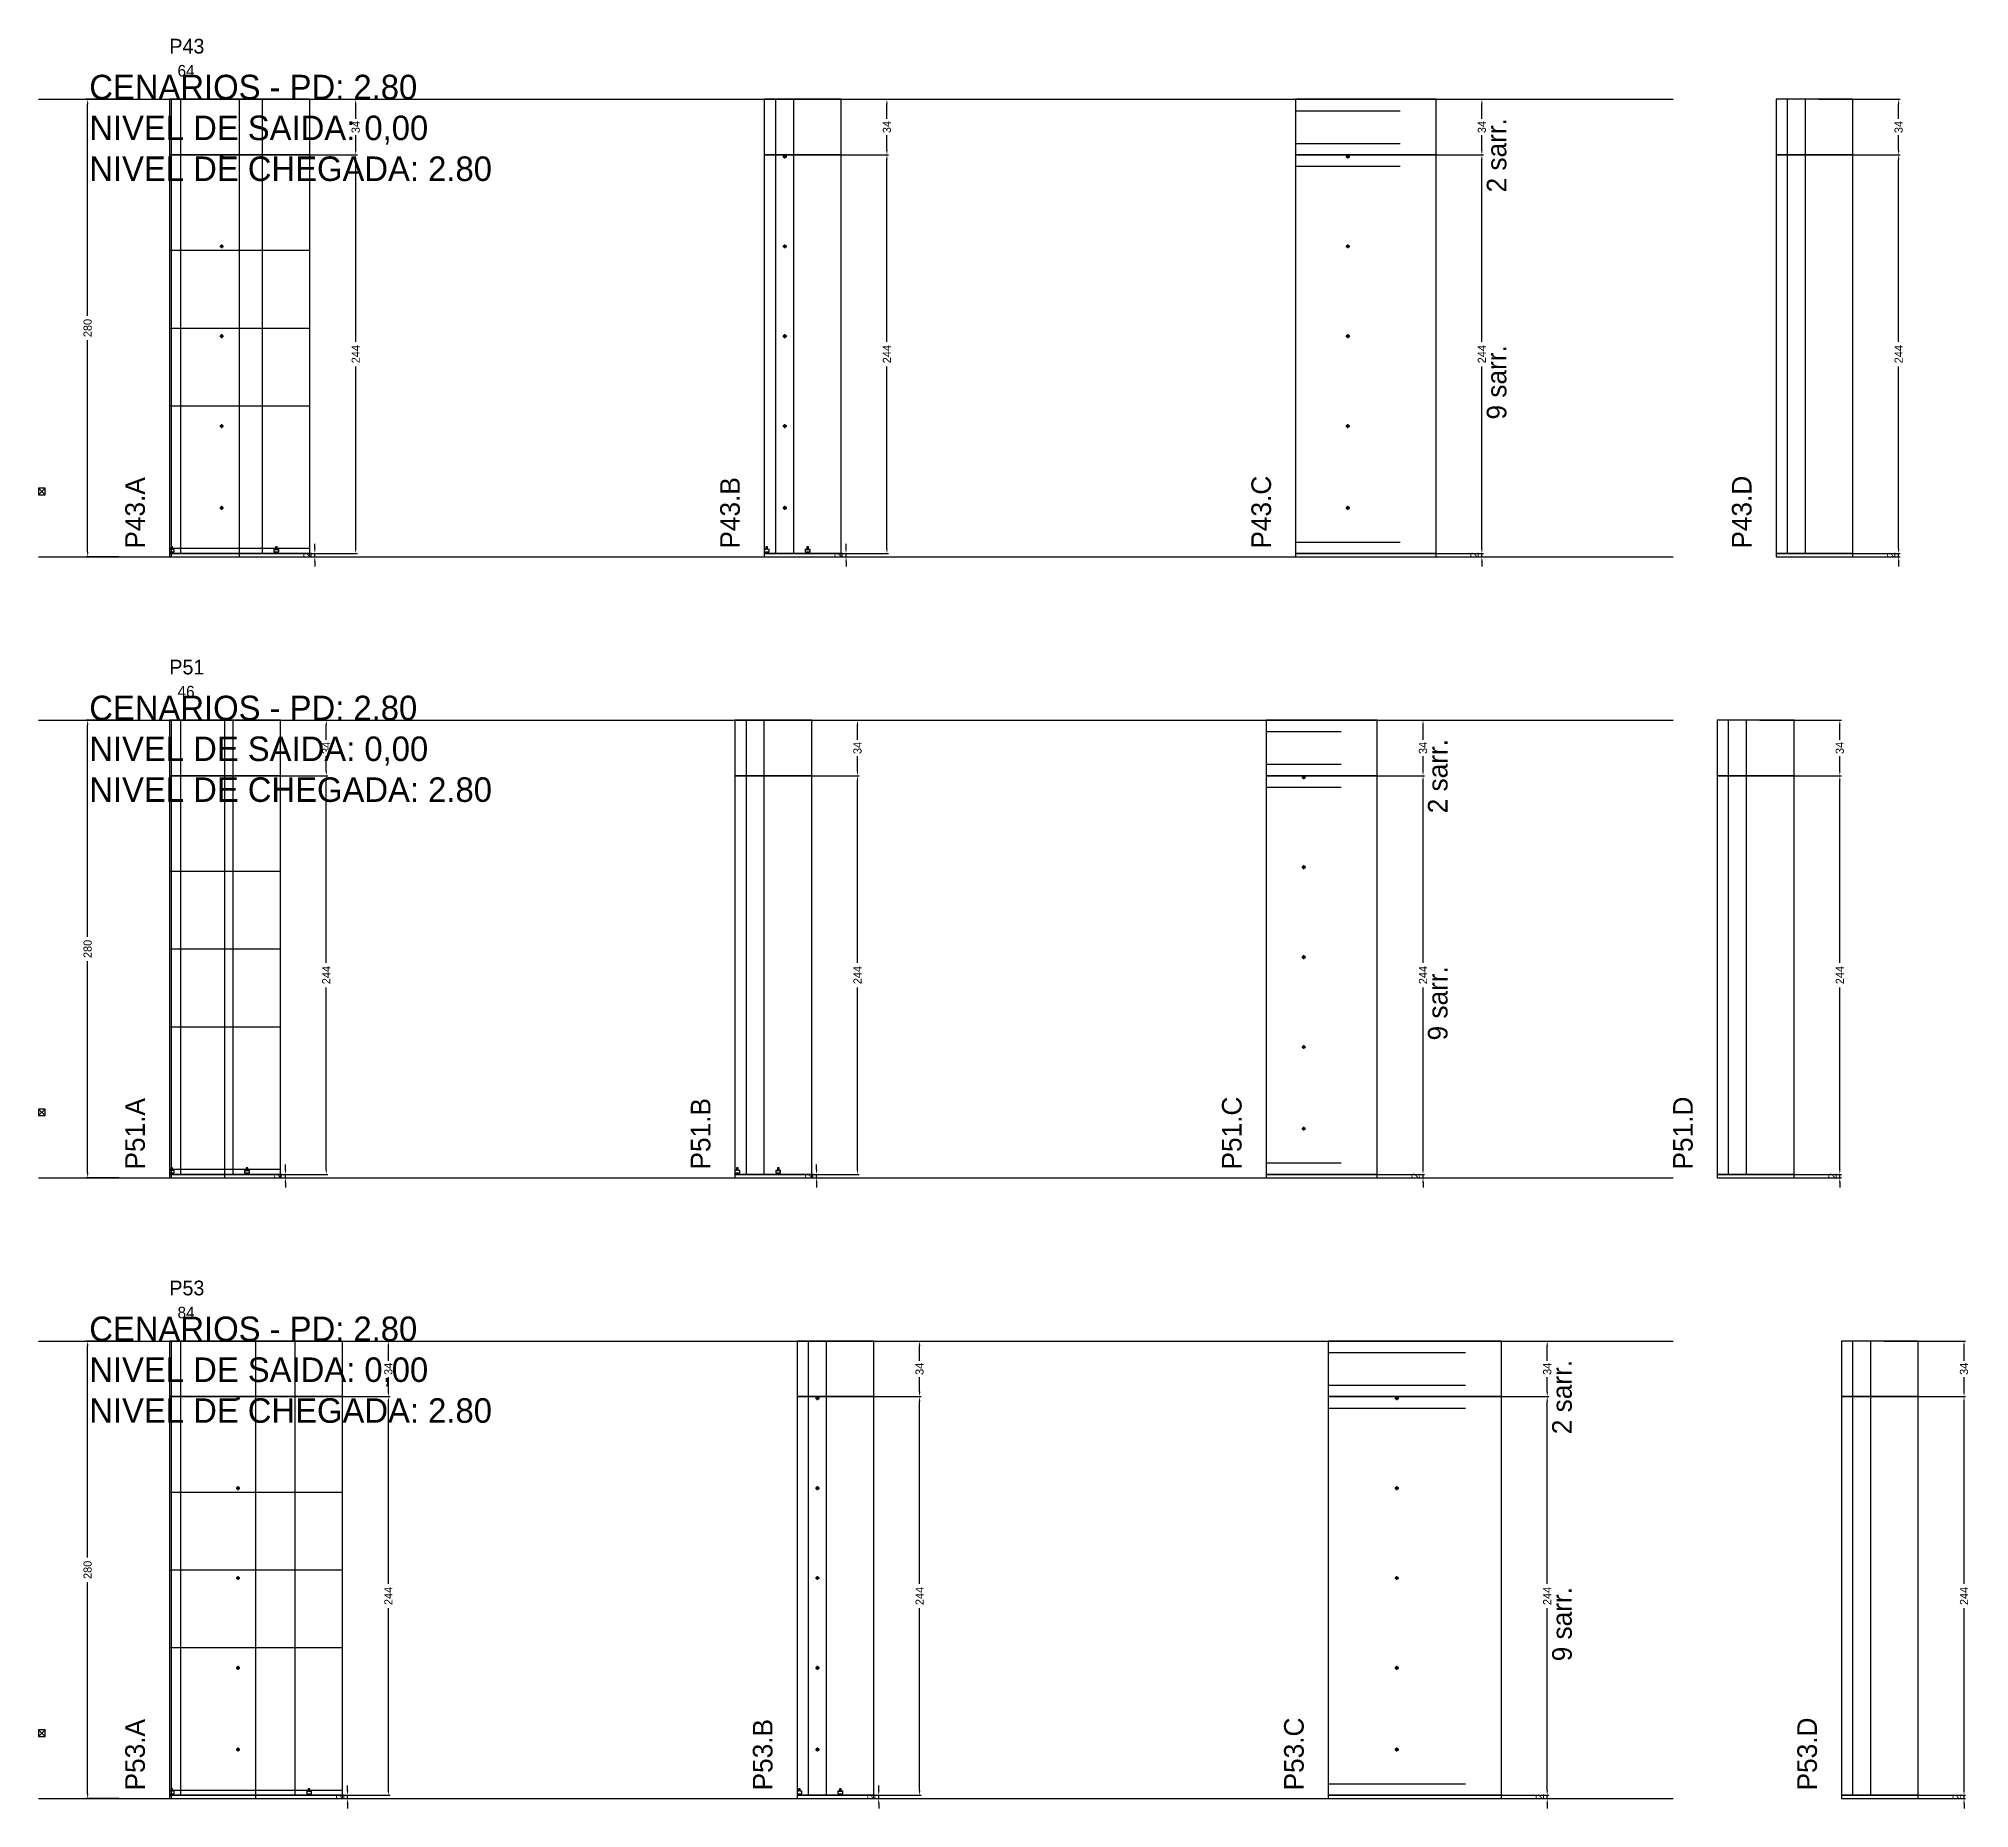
# Model space of a CAD drawing. Header units: centimetres. Extents: x -10500 to 4299, y -11026 to 295.
# Drawn here: x -7000 to -5819, y -7226 to -6143 of the extents above; entities that cross this region are included whole.
import ezdxf

# ---------------------------------------------------------------- set-up
doc = ezdxf.new("R2010")
doc.units = ezdxf.units.CM
doc.linetypes.add('DASHED', pattern=[2, -2])
for name, color, linetype in [('CHAPA', 140, 'Continuous'), ('COTA', 241, 'Continuous'), ('COTAS FURACAO', 16, 'Continuous'), ('Madeira', 30, 'Continuous'), ('MEIO_PONT', 160, 'Continuous'), ('NOMENCLATURA', 7, 'Continuous'), ('Nível', 160, 'Continuous'), ('Painéis', 200, 'Continuous'), ('Perfil Metálico', 150, 'Continuous'), ('SARR_2.2x7', 40, 'Continuous'), ('SARRAFO DE PRESSAO', 200, 'Continuous'), ('texto', 7, 'Continuous'), ('TEXTO_GERAL', 7, 'Continuous')]:
    doc.layers.add(name, color=color, linetype=linetype)
doc.dimstyles.new('PAINEL-NOVA', dxfattribs={"dimtxt": 5, "dimasz": 3, "dimexe": 1, "dimexo": 1, "dimgap": 1, "dimtad": 1, "dimcen": 2.5, "dimazin": 3, "dimtfac": 1, "dimtmove": 0, "dimatfit": 3})

msp = doc.modelspace()

# ---------------------------------------------------------------- texts
at = {"layer": 'NOMENCLATURA'}
for s, p in [('CENARIOS - PD: 2.80', (-6969, -6180)), ('NIVEL DE SAIDA: 0,00', (-6969, -6205)), ('NIVEL DE CHEGADA: 2.80', (-6969, -6230)), ('CENARIOS - PD: 2.80', (-6969, -6560)), ('NIVEL DE SAIDA: 0,00', (-6969, -6585)), ('NIVEL DE CHEGADA: 2.80', (-6969, -6610)), ('CENARIOS - PD: 2.80', (-6969, -6940)), ('NIVEL DE SAIDA: 0,00', (-6969, -6965)), ('NIVEL DE CHEGADA: 2.80', (-6969, -6990))]:
    msp.add_text(s, height=15, dxfattribs=at).set_placement(p)
for s, p in [('2 sarr.', (-6102, -6237)), ('9 sarr.', (-6102, -6376)), ('P43.A', (-6935, -6455)), ('P43.B', (-6571, -6455)), ('P43.C', (-6246, -6455)), ('P43.D', (-5952, -6455)), ('2 sarr.', (-6138, -6617)), ('9 sarr.', (-6138, -6756)), ('P51.A', (-6935, -6835)), ('P51.B', (-6589, -6835)), ('P51.C', (-6264, -6835)), ('P51.D', (-5988, -6835)), ('2 sarr.', (-6062, -6997)), ('9 sarr.', (-6062, -7136)), ('P53.A', (-6935, -7215)), ('P53.B', (-6551, -7215)), ('P53.C', (-6226, -7215)), ('P53.D', (-5912, -7215))]:
    msp.add_text(s, height=12, rotation=90, dxfattribs=at).set_placement(p)
at = {"layer": 'texto'}
for s, p in [('64', (-6915, -6166)), ('46', (-6915, -6546)), ('84', (-6915, -6926))]:
    msp.add_text(s, height=7, dxfattribs=at).set_placement(p)
at = {"layer": 'TEXTO_GERAL'}
for s, p in [('P43', (-6920, -6152)), ('P51', (-6920, -6532)), ('P53', (-6920, -6912))]:
    msp.add_text(s, height=9, dxfattribs=at).set_placement(p)

# ---------------------------------------------------------------- blocks, each defined once
blk = doc.blocks.new('_CLOSEDFILLED')
at = {"color": 0, "linetype": 'BYBLOCK'}
blk.add_solid([(-1, 0.16), (0, 0), (-1, -0.16)], dxfattribs=at)
blk = doc.blocks.new('*D605')
for p, q in [((-6951, -6940), (-6971, -6940)), ((-6970, -7072.5), (-6970, -6943)), ((-6970, -7217), (-6970, -7087.5)), ((-6951, -7220), (-6971, -7220))]:
    blk.add_line(p, q)
at = {"layer": 'Defpoints'}
for p in [(-6950, -6940), (-6970, -7220), (-6950, -7220)]:
    blk.add_point(p, dxfattribs=at)
at = {"layer": 'COTA', "xscale": 3, "yscale": 3}
for p, rotation in [((-6970, -6940), 90), ((-6970, -7220), 270)]:
    blk.add_blockref('_CLOSEDFILLED', p, dxfattribs=dict(at, rotation=rotation))
at = {"layer": 'COTA', "insert": (-6970, -7080), "char_height": 5, "attachment_point": 5, "rotation": 90}
blk.add_mtext('280', dxfattribs=at)
blk = doc.blocks.new('MULDURA')
at = {"layer": 'Paineis'}
for p, q in [((0, 0), (4, 4)), ((4, 0), (0, 4))]:
    blk.add_line(p, q, dxfattribs=at)
blk.add_lwpolyline([(0, 0), (4, 0), (4, 4), (0, 4)], close=True, dxfattribs=at)
blk = doc.blocks.new('*D607')
for p, q in [((-6835, -6974), (-6785, -6974)), ((-6786, -7088.5), (-6786, -6977)), ((-6786, -7215), (-6786, -7103.5)), ((-6835, -7218), (-6785, -7218))]:
    blk.add_line(p, q)
at = {"layer": 'Defpoints'}
for p in [(-6836, -6974), (-6836, -7218), (-6786, -7218)]:
    blk.add_point(p, dxfattribs=at)
at = {"layer": 'COTA', "xscale": 3, "yscale": 3}
for p, rotation in [((-6786, -6974), 90), ((-6786, -7218), 270)]:
    blk.add_blockref('_CLOSEDFILLED', p, dxfattribs=dict(at, rotation=rotation))
at = {"layer": 'COTA', "insert": (-6786, -7096), "char_height": 5, "attachment_point": 5, "rotation": 90}
blk.add_mtext('244', dxfattribs=at)
blk = doc.blocks.new('*D608')
for p, q in [((-6835, -6940), (-6785, -6940)), ((-6786, -6952), (-6786, -6943)), ((-6786, -6971), (-6786, -6962)), ((-6835, -6974), (-6785, -6974))]:
    blk.add_line(p, q)
at = {"layer": 'Defpoints'}
for p in [(-6836, -6940), (-6836, -6974), (-6786, -6974)]:
    blk.add_point(p, dxfattribs=at)
at = {"layer": 'COTA', "xscale": 3, "yscale": 3}
for p, rotation in [((-6786, -6940), 90), ((-6786, -6974), 270)]:
    blk.add_blockref('_CLOSEDFILLED', p, dxfattribs=dict(at, rotation=rotation))
at = {"layer": 'COTA', "insert": (-6786, -6957), "char_height": 5, "attachment_point": 5, "rotation": 90}
blk.add_mtext('34', dxfattribs=at)
blk = doc.blocks.new('SLIPTEE')
at = {"layer": 'Paineis'}
blk.add_lwpolyline([(0, 0), (3, 0), (3, 1.5), (2, 1.5), (2, 3), (1, 3), (1, 1.5), (0, 1.5)], close=True, dxfattribs=at)
blk = doc.blocks.new('SLIPTDD')
at = {"layer": 'Paineis'}
blk.add_line((0, 1.5), (3, 1.5), dxfattribs=at)
blk.add_lwpolyline([(0, 0), (3, 0), (3, 1.5), (2, 1.5), (2, 3), (1, 3), (1, 1.5), (0, 1.5)], close=True, dxfattribs=at)
blk = doc.blocks.new('furacao')
at = {"layer": 'COTAS FURACAO'}
for p, q in [((-1.2, 0), (1.2, 0)), ((0, -1.2), (0, 1.2))]:
    blk.add_line(p, q, dxfattribs=at)
blk.add_circle((0, 0), 0.8, dxfattribs=at)
blk = doc.blocks.new('*D610')
for p, q in [((-6510, -6974), (-6460, -6974)), ((-6461, -7088.5), (-6461, -6977)), ((-6461, -7215), (-6461, -7103.5)), ((-6510, -7218), (-6460, -7218))]:
    blk.add_line(p, q)
at = {"layer": 'Defpoints'}
for p in [(-6511, -6974), (-6511, -7218), (-6461, -7218)]:
    blk.add_point(p, dxfattribs=at)
at = {"layer": 'COTA', "xscale": 3, "yscale": 3}
for p, rotation in [((-6461, -6974), 90), ((-6461, -7218), 270)]:
    blk.add_blockref('_CLOSEDFILLED', p, dxfattribs=dict(at, rotation=rotation))
at = {"layer": 'COTA', "insert": (-6461, -7096), "char_height": 5, "attachment_point": 5, "rotation": 90}
blk.add_mtext('244', dxfattribs=at)
blk = doc.blocks.new('*D611')
for p, q in [((-6510, -6940), (-6460, -6940)), ((-6461, -6952), (-6461, -6943)), ((-6461, -6971), (-6461, -6962)), ((-6510, -6974), (-6460, -6974))]:
    blk.add_line(p, q)
at = {"layer": 'Defpoints'}
for p in [(-6511, -6940), (-6511, -6974), (-6461, -6974)]:
    blk.add_point(p, dxfattribs=at)
at = {"layer": 'COTA', "xscale": 3, "yscale": 3}
for p, rotation in [((-6461, -6940), 90), ((-6461, -6974), 270)]:
    blk.add_blockref('_CLOSEDFILLED', p, dxfattribs=dict(at, rotation=rotation))
at = {"layer": 'COTA', "insert": (-6461, -6957), "char_height": 5, "attachment_point": 5, "rotation": 90}
blk.add_mtext('34', dxfattribs=at)
blk = doc.blocks.new('*D613')
for p, q in [((-6126, -6974), (-6076, -6974)), ((-6077, -7088.5), (-6077, -6977)), ((-6077, -7215), (-6077, -7103.5)), ((-6126, -7218), (-6076, -7218))]:
    blk.add_line(p, q)
at = {"layer": 'Defpoints'}
for p in [(-6127, -6974), (-6127, -7218), (-6077, -7218)]:
    blk.add_point(p, dxfattribs=at)
at = {"layer": 'COTA', "xscale": 3, "yscale": 3}
for p, rotation in [((-6077, -6974), 90), ((-6077, -7218), 270)]:
    blk.add_blockref('_CLOSEDFILLED', p, dxfattribs=dict(at, rotation=rotation))
at = {"layer": 'COTA', "insert": (-6077, -7096), "char_height": 5, "attachment_point": 5, "rotation": 90}
blk.add_mtext('244', dxfattribs=at)
blk = doc.blocks.new('*D614')
for p, q in [((-6126, -6940), (-6076, -6940)), ((-6077, -6952), (-6077, -6943)), ((-6077, -6971), (-6077, -6962)), ((-6126, -6974), (-6076, -6974))]:
    blk.add_line(p, q)
at = {"layer": 'Defpoints'}
for p in [(-6127, -6940), (-6127, -6974), (-6077, -6974)]:
    blk.add_point(p, dxfattribs=at)
at = {"layer": 'COTA', "xscale": 3, "yscale": 3}
for p, rotation in [((-6077, -6940), 90), ((-6077, -6974), 270)]:
    blk.add_blockref('_CLOSEDFILLED', p, dxfattribs=dict(at, rotation=rotation))
at = {"layer": 'COTA', "insert": (-6077, -6957), "char_height": 5, "attachment_point": 5, "rotation": 90}
blk.add_mtext('34', dxfattribs=at)
blk = doc.blocks.new('*D616')
for p, q in [((-5871, -6974), (-5821, -6974)), ((-5822, -7088.5), (-5822, -6977)), ((-5822, -7215), (-5822, -7103.5)), ((-5871, -7218), (-5821, -7218))]:
    blk.add_line(p, q)
at = {"layer": 'Defpoints'}
for p in [(-5872, -6974), (-5872, -7218), (-5822, -7218)]:
    blk.add_point(p, dxfattribs=at)
at = {"layer": 'COTA', "xscale": 3, "yscale": 3}
for p, rotation in [((-5822, -6974), 90), ((-5822, -7218), 270)]:
    blk.add_blockref('_CLOSEDFILLED', p, dxfattribs=dict(at, rotation=rotation))
at = {"layer": 'COTA', "insert": (-5822, -7096), "char_height": 5, "attachment_point": 5, "rotation": 90}
blk.add_mtext('244', dxfattribs=at)
blk = doc.blocks.new('*D617')
for p, q in [((-5871, -6940), (-5821, -6940)), ((-5822, -6952), (-5822, -6943)), ((-5822, -6971), (-5822, -6962)), ((-5871, -6974), (-5821, -6974))]:
    blk.add_line(p, q)
at = {"layer": 'Defpoints'}
for p in [(-5872, -6940), (-5872, -6974), (-5822, -6974)]:
    blk.add_point(p, dxfattribs=at)
at = {"layer": 'COTA', "xscale": 3, "yscale": 3}
for p, rotation in [((-5822, -6940), 90), ((-5822, -6974), 270)]:
    blk.add_blockref('_CLOSEDFILLED', p, dxfattribs=dict(at, rotation=rotation))
at = {"layer": 'COTA', "insert": (-5822, -6957), "char_height": 5, "attachment_point": 5, "rotation": 90}
blk.add_mtext('34', dxfattribs=at)
blk = doc.blocks.new('*D571')
for p, q in [((-6951, -6560), (-6971, -6560)), ((-6970, -6692.5), (-6970, -6563)), ((-6970, -6837), (-6970, -6707.5)), ((-6951, -6840), (-6971, -6840))]:
    blk.add_line(p, q)
at = {"layer": 'Defpoints'}
for p in [(-6950, -6560), (-6970, -6840), (-6950, -6840)]:
    blk.add_point(p, dxfattribs=at)
at = {"layer": 'COTA', "xscale": 3, "yscale": 3}
for p, rotation in [((-6970, -6560), 90), ((-6970, -6840), 270)]:
    blk.add_blockref('_CLOSEDFILLED', p, dxfattribs=dict(at, rotation=rotation))
at = {"layer": 'COTA', "insert": (-6970, -6700), "char_height": 5, "attachment_point": 5, "rotation": 90}
blk.add_mtext('280', dxfattribs=at)
blk = doc.blocks.new('*D573')
for p, q in [((-6873, -6594), (-6823, -6594)), ((-6824, -6708.5), (-6824, -6597)), ((-6824, -6835), (-6824, -6723.5)), ((-6873, -6838), (-6823, -6838))]:
    blk.add_line(p, q)
at = {"layer": 'Defpoints'}
for p in [(-6874, -6594), (-6874, -6838), (-6824, -6838)]:
    blk.add_point(p, dxfattribs=at)
at = {"layer": 'COTA', "xscale": 3, "yscale": 3}
for p, rotation in [((-6824, -6594), 90), ((-6824, -6838), 270)]:
    blk.add_blockref('_CLOSEDFILLED', p, dxfattribs=dict(at, rotation=rotation))
at = {"layer": 'COTA', "insert": (-6824, -6716), "char_height": 5, "attachment_point": 5, "rotation": 90}
blk.add_mtext('244', dxfattribs=at)
blk = doc.blocks.new('*D574')
for p, q in [((-6873, -6560), (-6823, -6560)), ((-6824, -6572), (-6824, -6563)), ((-6824, -6591), (-6824, -6582)), ((-6873, -6594), (-6823, -6594))]:
    blk.add_line(p, q)
at = {"layer": 'Defpoints'}
for p in [(-6874, -6560), (-6874, -6594), (-6824, -6594)]:
    blk.add_point(p, dxfattribs=at)
at = {"layer": 'COTA', "xscale": 3, "yscale": 3}
for p, rotation in [((-6824, -6560), 90), ((-6824, -6594), 270)]:
    blk.add_blockref('_CLOSEDFILLED', p, dxfattribs=dict(at, rotation=rotation))
at = {"layer": 'COTA', "insert": (-6824, -6577), "char_height": 5, "attachment_point": 5, "rotation": 90}
blk.add_mtext('34', dxfattribs=at)
blk = doc.blocks.new('*D576')
for p, q in [((-6548, -6594), (-6498, -6594)), ((-6499, -6708.5), (-6499, -6597)), ((-6499, -6835), (-6499, -6723.5)), ((-6548, -6838), (-6498, -6838))]:
    blk.add_line(p, q)
at = {"layer": 'Defpoints'}
for p in [(-6549, -6594), (-6549, -6838), (-6499, -6838)]:
    blk.add_point(p, dxfattribs=at)
at = {"layer": 'COTA', "xscale": 3, "yscale": 3}
for p, rotation in [((-6499, -6594), 90), ((-6499, -6838), 270)]:
    blk.add_blockref('_CLOSEDFILLED', p, dxfattribs=dict(at, rotation=rotation))
at = {"layer": 'COTA', "insert": (-6499, -6716), "char_height": 5, "attachment_point": 5, "rotation": 90}
blk.add_mtext('244', dxfattribs=at)
blk = doc.blocks.new('*D577')
for p, q in [((-6548, -6560), (-6498, -6560)), ((-6499, -6572), (-6499, -6563)), ((-6499, -6591), (-6499, -6582)), ((-6548, -6594), (-6498, -6594))]:
    blk.add_line(p, q)
at = {"layer": 'Defpoints'}
for p in [(-6549, -6560), (-6549, -6594), (-6499, -6594)]:
    blk.add_point(p, dxfattribs=at)
at = {"layer": 'COTA', "xscale": 3, "yscale": 3}
for p, rotation in [((-6499, -6560), 90), ((-6499, -6594), 270)]:
    blk.add_blockref('_CLOSEDFILLED', p, dxfattribs=dict(at, rotation=rotation))
at = {"layer": 'COTA', "insert": (-6499, -6577), "char_height": 5, "attachment_point": 5, "rotation": 90}
blk.add_mtext('34', dxfattribs=at)
blk = doc.blocks.new('*D579')
for p, q in [((-6202, -6594), (-6152, -6594)), ((-6153, -6708.5), (-6153, -6597)), ((-6153, -6835), (-6153, -6723.5)), ((-6202, -6838), (-6152, -6838))]:
    blk.add_line(p, q)
at = {"layer": 'Defpoints'}
for p in [(-6203, -6594), (-6203, -6838), (-6153, -6838)]:
    blk.add_point(p, dxfattribs=at)
at = {"layer": 'COTA', "xscale": 3, "yscale": 3}
for p, rotation in [((-6153, -6594), 90), ((-6153, -6838), 270)]:
    blk.add_blockref('_CLOSEDFILLED', p, dxfattribs=dict(at, rotation=rotation))
at = {"layer": 'COTA', "insert": (-6153, -6716), "char_height": 5, "attachment_point": 5, "rotation": 90}
blk.add_mtext('244', dxfattribs=at)
blk = doc.blocks.new('*D580')
for p, q in [((-6202, -6560), (-6152, -6560)), ((-6153, -6572), (-6153, -6563)), ((-6153, -6591), (-6153, -6582)), ((-6202, -6594), (-6152, -6594))]:
    blk.add_line(p, q)
at = {"layer": 'Defpoints'}
for p in [(-6203, -6560), (-6203, -6594), (-6153, -6594)]:
    blk.add_point(p, dxfattribs=at)
at = {"layer": 'COTA', "xscale": 3, "yscale": 3}
for p, rotation in [((-6153, -6560), 90), ((-6153, -6594), 270)]:
    blk.add_blockref('_CLOSEDFILLED', p, dxfattribs=dict(at, rotation=rotation))
at = {"layer": 'COTA', "insert": (-6153, -6577), "char_height": 5, "attachment_point": 5, "rotation": 90}
blk.add_mtext('34', dxfattribs=at)
blk = doc.blocks.new('*D582')
for p, q in [((-5947, -6594), (-5897, -6594)), ((-5898, -6708.5), (-5898, -6597)), ((-5898, -6835), (-5898, -6723.5)), ((-5947, -6838), (-5897, -6838))]:
    blk.add_line(p, q)
at = {"layer": 'Defpoints'}
for p in [(-5948, -6594), (-5948, -6838), (-5898, -6838)]:
    blk.add_point(p, dxfattribs=at)
at = {"layer": 'COTA', "xscale": 3, "yscale": 3}
for p, rotation in [((-5898, -6594), 90), ((-5898, -6838), 270)]:
    blk.add_blockref('_CLOSEDFILLED', p, dxfattribs=dict(at, rotation=rotation))
at = {"layer": 'COTA', "insert": (-5898, -6716), "char_height": 5, "attachment_point": 5, "rotation": 90}
blk.add_mtext('244', dxfattribs=at)
blk = doc.blocks.new('*D583')
for p, q in [((-5947, -6560), (-5897, -6560)), ((-5898, -6572), (-5898, -6563)), ((-5898, -6591), (-5898, -6582)), ((-5947, -6594), (-5897, -6594))]:
    blk.add_line(p, q)
at = {"layer": 'Defpoints'}
for p in [(-5948, -6560), (-5948, -6594), (-5898, -6594)]:
    blk.add_point(p, dxfattribs=at)
at = {"layer": 'COTA', "xscale": 3, "yscale": 3}
for p, rotation in [((-5898, -6560), 90), ((-5898, -6594), 270)]:
    blk.add_blockref('_CLOSEDFILLED', p, dxfattribs=dict(at, rotation=rotation))
at = {"layer": 'COTA', "insert": (-5898, -6577), "char_height": 5, "attachment_point": 5, "rotation": 90}
blk.add_mtext('34', dxfattribs=at)
blk = doc.blocks.new('*D537')
for p, q in [((-6951, -6180), (-6971, -6180)), ((-6970, -6312.5), (-6970, -6183)), ((-6970, -6457), (-6970, -6327.5)), ((-6951, -6460), (-6971, -6460))]:
    blk.add_line(p, q)
at = {"layer": 'Defpoints'}
for p in [(-6950, -6180), (-6970, -6460), (-6950, -6460)]:
    blk.add_point(p, dxfattribs=at)
at = {"layer": 'COTA', "xscale": 3, "yscale": 3}
for p, rotation in [((-6970, -6180), 90), ((-6970, -6460), 270)]:
    blk.add_blockref('_CLOSEDFILLED', p, dxfattribs=dict(at, rotation=rotation))
at = {"layer": 'COTA', "insert": (-6970, -6320), "char_height": 5, "attachment_point": 5, "rotation": 90}
blk.add_mtext('280', dxfattribs=at)
blk = doc.blocks.new('*D539')
for p, q in [((-6855, -6214), (-6805, -6214)), ((-6806, -6328.5), (-6806, -6217)), ((-6806, -6455), (-6806, -6343.5)), ((-6855, -6458), (-6805, -6458))]:
    blk.add_line(p, q)
at = {"layer": 'Defpoints'}
for p in [(-6856, -6214), (-6856, -6458), (-6806, -6458)]:
    blk.add_point(p, dxfattribs=at)
at = {"layer": 'COTA', "xscale": 3, "yscale": 3}
for p, rotation in [((-6806, -6214), 90), ((-6806, -6458), 270)]:
    blk.add_blockref('_CLOSEDFILLED', p, dxfattribs=dict(at, rotation=rotation))
at = {"layer": 'COTA', "insert": (-6806, -6336), "char_height": 5, "attachment_point": 5, "rotation": 90}
blk.add_mtext('244', dxfattribs=at)
blk = doc.blocks.new('*D540')
for p, q in [((-6855, -6180), (-6805, -6180)), ((-6806, -6192), (-6806, -6183)), ((-6806, -6211), (-6806, -6202)), ((-6855, -6214), (-6805, -6214))]:
    blk.add_line(p, q)
at = {"layer": 'Defpoints'}
for p in [(-6856, -6180), (-6856, -6214), (-6806, -6214)]:
    blk.add_point(p, dxfattribs=at)
at = {"layer": 'COTA', "xscale": 3, "yscale": 3}
for p, rotation in [((-6806, -6180), 90), ((-6806, -6214), 270)]:
    blk.add_blockref('_CLOSEDFILLED', p, dxfattribs=dict(at, rotation=rotation))
at = {"layer": 'COTA', "insert": (-6806, -6197), "char_height": 5, "attachment_point": 5, "rotation": 90}
blk.add_mtext('34', dxfattribs=at)
blk = doc.blocks.new('*D542')
for p, q in [((-6530, -6214), (-6480, -6214)), ((-6481, -6328.5), (-6481, -6217)), ((-6481, -6455), (-6481, -6343.5)), ((-6530, -6458), (-6480, -6458))]:
    blk.add_line(p, q)
at = {"layer": 'Defpoints'}
for p in [(-6531, -6214), (-6531, -6458), (-6481, -6458)]:
    blk.add_point(p, dxfattribs=at)
at = {"layer": 'COTA', "xscale": 3, "yscale": 3}
for p, rotation in [((-6481, -6214), 90), ((-6481, -6458), 270)]:
    blk.add_blockref('_CLOSEDFILLED', p, dxfattribs=dict(at, rotation=rotation))
at = {"layer": 'COTA', "insert": (-6481, -6336), "char_height": 5, "attachment_point": 5, "rotation": 90}
blk.add_mtext('244', dxfattribs=at)
blk = doc.blocks.new('*D543')
for p, q in [((-6530, -6180), (-6480, -6180)), ((-6481, -6192), (-6481, -6183)), ((-6481, -6211), (-6481, -6202)), ((-6530, -6214), (-6480, -6214))]:
    blk.add_line(p, q)
at = {"layer": 'Defpoints'}
for p in [(-6531, -6180), (-6531, -6214), (-6481, -6214)]:
    blk.add_point(p, dxfattribs=at)
at = {"layer": 'COTA', "xscale": 3, "yscale": 3}
for p, rotation in [((-6481, -6180), 90), ((-6481, -6214), 270)]:
    blk.add_blockref('_CLOSEDFILLED', p, dxfattribs=dict(at, rotation=rotation))
at = {"layer": 'COTA', "insert": (-6481, -6197), "char_height": 5, "attachment_point": 5, "rotation": 90}
blk.add_mtext('34', dxfattribs=at)
blk = doc.blocks.new('*D545')
for p, q in [((-6166, -6214), (-6116, -6214)), ((-6117, -6328.5), (-6117, -6217)), ((-6117, -6455), (-6117, -6343.5)), ((-6166, -6458), (-6116, -6458))]:
    blk.add_line(p, q)
at = {"layer": 'Defpoints'}
for p in [(-6167, -6214), (-6167, -6458), (-6117, -6458)]:
    blk.add_point(p, dxfattribs=at)
at = {"layer": 'COTA', "xscale": 3, "yscale": 3}
for p, rotation in [((-6117, -6214), 90), ((-6117, -6458), 270)]:
    blk.add_blockref('_CLOSEDFILLED', p, dxfattribs=dict(at, rotation=rotation))
at = {"layer": 'COTA', "insert": (-6117, -6336), "char_height": 5, "attachment_point": 5, "rotation": 90}
blk.add_mtext('244', dxfattribs=at)
blk = doc.blocks.new('*D546')
for p, q in [((-6166, -6180), (-6116, -6180)), ((-6117, -6192), (-6117, -6183)), ((-6117, -6211), (-6117, -6202)), ((-6166, -6214), (-6116, -6214))]:
    blk.add_line(p, q)
at = {"layer": 'Defpoints'}
for p in [(-6167, -6180), (-6167, -6214), (-6117, -6214)]:
    blk.add_point(p, dxfattribs=at)
at = {"layer": 'COTA', "xscale": 3, "yscale": 3}
for p, rotation in [((-6117, -6180), 90), ((-6117, -6214), 270)]:
    blk.add_blockref('_CLOSEDFILLED', p, dxfattribs=dict(at, rotation=rotation))
at = {"layer": 'COTA', "insert": (-6117, -6197), "char_height": 5, "attachment_point": 5, "rotation": 90}
blk.add_mtext('34', dxfattribs=at)
blk = doc.blocks.new('*D548')
for p, q in [((-5911, -6214), (-5861, -6214)), ((-5862, -6328.5), (-5862, -6217)), ((-5862, -6455), (-5862, -6343.5)), ((-5911, -6458), (-5861, -6458))]:
    blk.add_line(p, q)
at = {"layer": 'Defpoints'}
for p in [(-5912, -6214), (-5912, -6458), (-5862, -6458)]:
    blk.add_point(p, dxfattribs=at)
at = {"layer": 'COTA', "xscale": 3, "yscale": 3}
for p, rotation in [((-5862, -6214), 90), ((-5862, -6458), 270)]:
    blk.add_blockref('_CLOSEDFILLED', p, dxfattribs=dict(at, rotation=rotation))
at = {"layer": 'COTA', "insert": (-5862, -6336), "char_height": 5, "attachment_point": 5, "rotation": 90}
blk.add_mtext('244', dxfattribs=at)
blk = doc.blocks.new('*D549')
for p, q in [((-5911, -6180), (-5861, -6180)), ((-5862, -6192), (-5862, -6183)), ((-5862, -6211), (-5862, -6202)), ((-5911, -6214), (-5861, -6214))]:
    blk.add_line(p, q)
at = {"layer": 'Defpoints'}
for p in [(-5912, -6180), (-5912, -6214), (-5862, -6214)]:
    blk.add_point(p, dxfattribs=at)
at = {"layer": 'COTA', "xscale": 3, "yscale": 3}
for p, rotation in [((-5862, -6180), 90), ((-5862, -6214), 270)]:
    blk.add_blockref('_CLOSEDFILLED', p, dxfattribs=dict(at, rotation=rotation))
at = {"layer": 'COTA', "insert": (-5862, -6197), "char_height": 5, "attachment_point": 5, "rotation": 90}
blk.add_mtext('34', dxfattribs=at)

# ---------------------------------------------------------------- dimensions: what is measured, and where the dimension line sits
at = {"layer": 'COTA'}
for base, p1, p2, picture, middle in [((-6970, -6460), (-6950, -6460), (-6950, -6180), '*D537', (-6970, -6320)), ((-6806, -6214), (-6856, -6214), (-6856, -6180), '*D540', (-6806, -6197)), ((-6481, -6214), (-6531, -6214), (-6531, -6180), '*D543', (-6481, -6197)), ((-6117, -6214), (-6167, -6214), (-6167, -6180), '*D546', (-6117, -6197)), ((-5862, -6214), (-5912, -6214), (-5912, -6180), '*D549', (-5862, -6197)), ((-6806, -6458), (-6856, -6458), (-6856, -6214), '*D539', (-6806, -6336)), ((-6481, -6458), (-6531, -6458), (-6531, -6214), '*D542', (-6481, -6336)), ((-6117, -6458), (-6167, -6458), (-6167, -6214), '*D545', (-6117, -6336)), ((-5862, -6458), (-5912, -6458), (-5912, -6214), '*D548', (-5862, -6336)), ((-6970, -6840), (-6950, -6840), (-6950, -6560), '*D571', (-6970, -6700)), ((-6824, -6594), (-6874, -6594), (-6874, -6560), '*D574', (-6824, -6577)), ((-6499, -6594), (-6549, -6594), (-6549, -6560), '*D577', (-6499, -6577)), ((-6153, -6594), (-6203, -6594), (-6203, -6560), '*D580', (-6153, -6577)), ((-5898, -6594), (-5948, -6594), (-5948, -6560), '*D583', (-5898, -6577)), ((-6824, -6838), (-6874, -6838), (-6874, -6594), '*D573', (-6824, -6716)), ((-6499, -6838), (-6549, -6838), (-6549, -6594), '*D576', (-6499, -6716)), ((-6153, -6838), (-6203, -6838), (-6203, -6594), '*D579', (-6153, -6716)), ((-5898, -6838), (-5948, -6838), (-5948, -6594), '*D582', (-5898, -6716)), ((-6970, -7220), (-6950, -7220), (-6950, -6940), '*D605', (-6970, -7080)), ((-6786, -6974), (-6836, -6974), (-6836, -6940), '*D608', (-6786, -6957)), ((-6461, -6974), (-6511, -6974), (-6511, -6940), '*D611', (-6461, -6957)), ((-6077, -6974), (-6127, -6974), (-6127, -6940), '*D614', (-6077, -6957)), ((-5822, -6974), (-5872, -6974), (-5872, -6940), '*D617', (-5822, -6957)), ((-6786, -7218), (-6836, -7218), (-6836, -6974), '*D607', (-6786, -7096)), ((-6461, -7218), (-6511, -7218), (-6511, -6974), '*D610', (-6461, -7096)), ((-6077, -7218), (-6127, -7218), (-6127, -6974), '*D613', (-6077, -7096)), ((-5822, -7218), (-5872, -7218), (-5872, -6974), '*D616', (-5822, -7096))]:
    dim = msp.add_linear_dim(base=base, p1=p1, p2=p2, angle=90, dimstyle='PAINEL-NOVA', dxfattribs=at)
    dim.commit()
    dim.dimension.update_dxf_attribs({"geometry": picture, "text_midpoint": middle})
for base, p1, p2 in [((-6831, -6460), (-6856, -6460), (-6856, -6458)), ((-6506, -6460), (-6531, -6460), (-6531, -6458)), ((-6117, -6460), (-6167, -6460), (-6167, -6458)), ((-5862, -6460), (-5912, -6460), (-5912, -6458)), ((-6849, -6840), (-6874, -6840), (-6874, -6838)), ((-6524, -6840), (-6549, -6840), (-6549, -6838)), ((-6153, -6840), (-6203, -6840), (-6203, -6838)), ((-5898, -6840), (-5948, -6840), (-5948, -6838)), ((-6811, -7220), (-6836, -7220), (-6836, -7218)), ((-6486, -7220), (-6511, -7220), (-6511, -7218)), ((-6077, -7220), (-6127, -7220), (-6127, -7218)), ((-5822, -7220), (-5872, -7220), (-5872, -7218))]:
    msp.add_linear_dim(base=base, p1=p1, p2=p2, angle=90, dimstyle='PAINEL-NOVA', dxfattribs=at).render()

# ---------------------------------------------------------------- linework, layer by layer
at = {"layer": 'CHAPA'}
for points in [[(-6920, -6460), (-6918.8, -6460), (-6918.8, -6180), (-6920, -6180)], [(-6920, -6840), (-6918.8, -6840), (-6918.8, -6560), (-6920, -6560)], [(-6920, -7220), (-6918.8, -7220), (-6918.8, -6940), (-6920, -6940)]]:
    msp.add_lwpolyline(points, close=True, dxfattribs=at)
at = {"layer": 'Madeira'}
for points in [[(-6920, -6272.4), (-6834, -6272.4)], [(-6920, -6367.6), (-6834, -6367.6)], [(-6920, -6652.4), (-6852, -6652.4)], [(-6920, -6747.6), (-6852, -6747.6)], [(-6920, -7032.4), (-6814, -7032.4)], [(-6920, -7127.6), (-6814, -7127.6)]]:
    msp.add_lwpolyline(points, dxfattribs=at)
at = {"layer": 'MEIO_PONT'}
for points in [[(-6920, -6320), (-6834, -6320)], [(-6920, -6700), (-6852, -6700)], [(-6920, -7080), (-6814, -7080)]]:
    msp.add_lwpolyline(points, dxfattribs=at)
at = {"layer": 'Nível', "linetype": 'DASHED'}
for points in [[(-7000, -6180), (-6000, -6180)], [(-7000, -6460), (-6000, -6460)], [(-7000, -6560), (-6000, -6560)], [(-7000, -6840), (-6000, -6840)], [(-7000, -6940), (-6000, -6940)], [(-7000, -7220), (-6000, -7220)]]:
    msp.add_lwpolyline(points, dxfattribs=at)
at = {"layer": 'Painéis'}
for points in [[(-6920, -6214), (-6834, -6214), (-6834, -6180), (-6920, -6180)], [(-6920, -6460), (-6834, -6460), (-6834, -6180), (-6920, -6180)], [(-6556, -6214), (-6509, -6214), (-6509, -6180), (-6556, -6180)], [(-6231, -6214), (-6145, -6214), (-6145, -6180), (-6231, -6180)], [(-5937, -6214), (-5890, -6214), (-5890, -6180), (-5937, -6180)], [(-6920, -6458), (-6834, -6458), (-6834, -6214), (-6920, -6214)], [(-6556, -6458), (-6509, -6458), (-6509, -6214), (-6556, -6214)], [(-6231, -6458), (-6145, -6458), (-6145, -6214), (-6231, -6214)], [(-5937, -6458), (-5890, -6458), (-5890, -6214), (-5937, -6214)], [(-6920, -6460), (-6834, -6460), (-6834, -6458), (-6920, -6458)], [(-6556, -6460), (-6509, -6460), (-6509, -6458), (-6556, -6458)], [(-6231, -6460), (-6145, -6460), (-6145, -6458), (-6231, -6458)], [(-5937, -6460), (-5890, -6460), (-5890, -6458), (-5937, -6458)], [(-6920, -6594), (-6852, -6594), (-6852, -6560), (-6920, -6560)], [(-6920, -6840), (-6852, -6840), (-6852, -6560), (-6920, -6560)], [(-6574, -6594), (-6527, -6594), (-6527, -6560), (-6574, -6560)], [(-6249, -6594), (-6181, -6594), (-6181, -6560), (-6249, -6560)], [(-5973, -6594), (-5926, -6594), (-5926, -6560), (-5973, -6560)], [(-6920, -6838), (-6852, -6838), (-6852, -6594), (-6920, -6594)], [(-6574, -6838), (-6527, -6838), (-6527, -6594), (-6574, -6594)], [(-6249, -6838), (-6181, -6838), (-6181, -6594), (-6249, -6594)], [(-5973, -6838), (-5926, -6838), (-5926, -6594), (-5973, -6594)], [(-6920, -6840), (-6852, -6840), (-6852, -6838), (-6920, -6838)], [(-6574, -6840), (-6527, -6840), (-6527, -6838), (-6574, -6838)], [(-6249, -6840), (-6181, -6840), (-6181, -6838), (-6249, -6838)], [(-5973, -6840), (-5926, -6840), (-5926, -6838), (-5973, -6838)], [(-6920, -6974), (-6814, -6974), (-6814, -6940), (-6920, -6940)], [(-6920, -7220), (-6814, -7220), (-6814, -6940), (-6920, -6940)], [(-6536, -6974), (-6489, -6974), (-6489, -6940), (-6536, -6940)], [(-6211, -6974), (-6105, -6974), (-6105, -6940), (-6211, -6940)], [(-5897, -6974), (-5850, -6974), (-5850, -6940), (-5897, -6940)], [(-6920, -7218), (-6814, -7218), (-6814, -6974), (-6920, -6974)], [(-6536, -7218), (-6489, -7218), (-6489, -6974), (-6536, -6974)], [(-6211, -7218), (-6105, -7218), (-6105, -6974), (-6211, -6974)], [(-5897, -7218), (-5850, -7218), (-5850, -6974), (-5897, -6974)], [(-6920, -7220), (-6814, -7220), (-6814, -7218), (-6920, -7218)], [(-6536, -7220), (-6489, -7220), (-6489, -7218), (-6536, -7218)], [(-6211, -7220), (-6105, -7220), (-6105, -7218), (-6211, -7218)], [(-5897, -7220), (-5850, -7220), (-5850, -7218), (-5897, -7218)]]:
    msp.add_lwpolyline(points, close=True, dxfattribs=at)
at = {"layer": 'Perfil Metálico'}
for p, q in [((-6877, -6460), (-6877, -6180)), ((-6886, -6840), (-6886, -6560)), ((-6867, -7220), (-6867, -6940))]:
    msp.add_line(p, q, dxfattribs=at)
at = {"layer": 'SARR_2.2x7'}
for points in [[(-6913, -6214), (-6913, -6180)], [(-6863, -6214), (-6863, -6180)], [(-6549, -6214), (-6549, -6180)], [(-6538, -6214), (-6538, -6180)], [(-6231, -6187), (-6167, -6187)], [(-5930, -6214), (-5930, -6180)], [(-5919, -6214), (-5919, -6180)], [(-6231, -6207), (-6167, -6207)], [(-6231, -6221), (-6167, -6221)], [(-6231, -6451), (-6167, -6451)], [(-6913, -6594), (-6913, -6560)], [(-6881, -6594), (-6881, -6560)], [(-6567, -6594), (-6567, -6560)], [(-6556, -6594), (-6556, -6560)], [(-6249, -6567), (-6203, -6567)], [(-5966, -6594), (-5966, -6560)], [(-5955, -6594), (-5955, -6560)], [(-6249, -6587), (-6203, -6587)], [(-6249, -6601), (-6203, -6601)], [(-6249, -6831), (-6203, -6831)], [(-6913, -6974), (-6913, -6940)], [(-6843, -6974), (-6843, -6940)], [(-6529, -6974), (-6529, -6940)], [(-6518, -6974), (-6518, -6940)], [(-5890, -6974), (-5890, -6940)], [(-5879, -6974), (-5879, -6940)], [(-6211, -6947), (-6127, -6947)], [(-6211, -6967), (-6127, -6967)], [(-6211, -6981), (-6127, -6981)], [(-6211, -7211), (-6127, -7211)]]:
    msp.add_lwpolyline(points, dxfattribs=at)
at = {"layer": 'SARR_2.2x7', "linetype": 'DASHED'}
for points in [[(-6913, -6458), (-6913, -6214)], [(-6863, -6458), (-6863, -6214)], [(-6549, -6458), (-6549, -6214)], [(-6538, -6458), (-6538, -6214)], [(-5930, -6458), (-5930, -6214)], [(-5919, -6458), (-5919, -6214)], [(-6913, -6838), (-6913, -6594)], [(-6881, -6838), (-6881, -6594)], [(-6567, -6838), (-6567, -6594)], [(-6556, -6838), (-6556, -6594)], [(-5966, -6838), (-5966, -6594)], [(-5955, -6838), (-5955, -6594)], [(-6913, -7218), (-6913, -6974)], [(-6843, -7218), (-6843, -6974)], [(-6529, -7218), (-6529, -6974)], [(-6518, -7218), (-6518, -6974)], [(-5890, -7218), (-5890, -6974)], [(-5879, -7218), (-5879, -6974)]]:
    msp.add_lwpolyline(points, dxfattribs=at)
at = {"layer": 'SARRAFO DE PRESSAO'}
for points in [[(-6920, -6460), (-6834, -6460), (-6834, -6455), (-6920, -6455)], [(-6920, -6840), (-6852, -6840), (-6852, -6835), (-6920, -6835)], [(-6920, -7220), (-6814, -7220), (-6814, -7215), (-6920, -7215)]]:
    msp.add_lwpolyline(points, close=True, dxfattribs=at)

# ---------------------------------------------------------------- block references
at = {"layer": 'COTA'}
for name, p in [('furacao', (-6888, -6215)), ('furacao', (-6543.5, -6215)), ('furacao', (-6199, -6215)), ('furacao', (-6888, -6270)), ('furacao', (-6543.5, -6270)), ('furacao', (-6199, -6270)), ('furacao', (-6888, -6325)), ('furacao', (-6543.5, -6325)), ('furacao', (-6199, -6325)), ('furacao', (-6888, -6380)), ('furacao', (-6543.5, -6380)), ('furacao', (-6199, -6380)), ('MULDURA', (-7000, -6422)), ('furacao', (-6888, -6430)), ('furacao', (-6543.5, -6430)), ('furacao', (-6199, -6430)), ('SLIPTEE', (-6920, -6457)), ('SLIPTDD', (-6856, -6457)), ('SLIPTEE', (-6556, -6457)), ('SLIPTDD', (-6531, -6457)), ('furacao', (-6226, -6595)), ('furacao', (-6226, -6650)), ('furacao', (-6226, -6705)), ('furacao', (-6226, -6760)), ('MULDURA', (-7000, -6802)), ('furacao', (-6226, -6810)), ('SLIPTEE', (-6920, -6837)), ('SLIPTDD', (-6874, -6837)), ('SLIPTEE', (-6574, -6837)), ('SLIPTDD', (-6549, -6837)), ('furacao', (-6878, -6975)), ('furacao', (-6523.5, -6975)), ('furacao', (-6169, -6975)), ('furacao', (-6878, -7030)), ('furacao', (-6523.5, -7030)), ('furacao', (-6169, -7030)), ('furacao', (-6878, -7085)), ('furacao', (-6523.5, -7085)), ('furacao', (-6169, -7085)), ('furacao', (-6878, -7140)), ('furacao', (-6523.5, -7140)), ('furacao', (-6169, -7140)), ('MULDURA', (-7000, -7182)), ('furacao', (-6878, -7190)), ('furacao', (-6523.5, -7190)), ('furacao', (-6169, -7190)), ('SLIPTEE', (-6920, -7217)), ('SLIPTDD', (-6836, -7217)), ('SLIPTEE', (-6536, -7217)), ('SLIPTDD', (-6511, -7217))]:
    msp.add_blockref(name, p, dxfattribs=at)

msp.set_redraw_order([(e.dxf.handle, doc.entitydb.next_handle()) for e in msp.query("TEXT MTEXT ATTDEF DIMENSION ARC_DIMENSION")])  # texts and dimensions are drawn at this point

doc.saveas('drawing.dxf')
